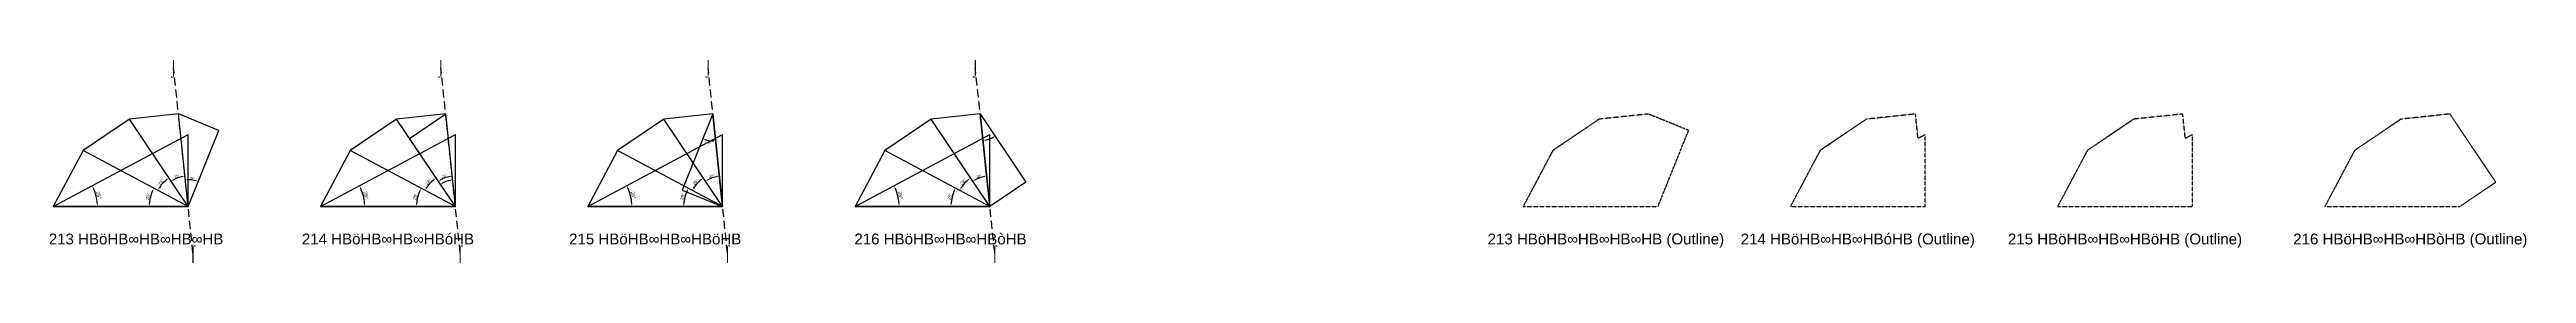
# Model space of a CAD drawing. Header units: millimetres. Extents: x 123348 to 671342, y -3335564 to 24518.
# Drawn here: x 189949 to 465504, y -2160002 to -2137489 of the extents above; entities that cross this region are included whole.
import ezdxf
from ezdxf.enums import TextEntityAlignment as Align

# ---------------------------------------------------------------- set-up
doc = ezdxf.new("R2010")
doc.units = ezdxf.units.MM
doc.header["$PDMODE"] = 35
doc.linetypes.add('DASHED', pattern=[19.05, 12.7, -6.35])
for name, color, linetype in [('BASE', 170, 'Continuous'), ('HYPOTENUSE', 20, 'Continuous'), ('PERPENDICULAR', 90, 'Continuous')]:
    doc.layers.add(name, color=color, linetype=linetype)
doc.styles.add('Arial', font='arial.ttf')
doc.dimstyles.new('ISO-25', dxfattribs={"dimtxt": 250, "dimasz": 100, "dimexe": 1.25, "dimexo": 0.625, "dimgap": 100, "dimtad": 1, "dimdec": 0, "dimtxsty": 'Arial', "dimcen": 2.5, "dimadec": 0, "dimazin": 0, "dimtfac": 1, "dimtdec": 0, "dimtmove": 0, "dimatfit": 3, "dimfxl": 1, "dimarcsym": 0})

# ---------------------------------------------------------------- blocks, each defined once
blk = doc.blocks.new('*D2')
at = {"color": 0, "lineweight": -2, "ltscale": 100, "transparency": 16777216}
blk.add_arc((0, 0), 4906, 4.08845, 23.91155, dxfattribs=at)
at = {"color": 0, "ltscale": 100, "transparency": 16777216}
for points in [[(4432, 1963), (4537, 2014), (4332, 2303)], [(4952, 352), (4835, 348), (4906, 0)]]:
    blk.add_solid(points, dxfattribs=at)
at = {"layer": 'Defpoints', "color": 0, "ltscale": 100, "transparency": 16777216}
for p in [(15000, 7976), (0, 0), (0, 0), (4841, 796), (15000, 0)]:
    blk.add_point(p, dxfattribs=at)
at = {"color": 0, "ltscale": 100, "transparency": 16777216, "insert": (5055, 1260), "char_height": 400, "attachment_point": 5, "rotation": 284, "style": 'Arial'}
blk.add_mtext('28°', dxfattribs=at)
blk = doc.blocks.new('GTN')
at = {"layer": 'BASE'}
blk.add_line((0, 0), (15000, 0), dxfattribs=at)
at = {"layer": 'HYPOTENUSE'}
blk.add_line((0, 0), (15000, 7975.6), dxfattribs=at)
at = {"layer": 'PERPENDICULAR'}
blk.add_line((15000, 0), (15000, 7975.6), dxfattribs=at)
at = {"color": 4, "ltscale": 100}
dim = blk.add_angular_dim_2l(base=(4841, 795.6), line1=((0, 0), (15000, 0)), line2=((0, 0), (15000, 7975.6)), dimstyle='ISO-25', override={"dimtxt": 400, "dimasz": 350, "dimgap": 100}, dxfattribs=at)
dim.commit()
dim.dimension.update_dxf_attribs({"geometry": '*D2', "text_midpoint": (5055.4, 1260.5)})

msp = doc.modelspace()

# ---------------------------------------------------------------- linework, layer by layer
at = {"linetype": 'DASHED', "ltscale": 70}
for p, q in [((205907, -2158879), (203749, -2138342)), ((235637, -2158879), (233479, -2138342)), ((265367, -2158879), (263209, -2138342)), ((295097, -2158879), (292939, -2138342))]:
    msp.add_line(p, q, dxfattribs=at)
at = {"linetype": 'DASHED'}
for points in [[(367803, -2143477), (362343, -2144050), (357188, -2147527), (353882, -2153745), (368882, -2153745), (372298, -2145292)], [(398612, -2153745), (398612, -2145770), (397819, -2146192), (397533, -2143477), (392073, -2144050), (386918, -2147527), (383612, -2153745)], [(427263, -2143477), (421803, -2144050), (416648, -2147527), (413342, -2153745), (428342, -2153745), (428342, -2145770), (427548, -2146192)], [(462091, -2151035), (456993, -2143477), (451533, -2144050), (446378, -2147527), (443072, -2153745), (458072, -2153745)]]:
    msp.add_lwpolyline(points, close=True, dxfattribs=at)

# ---------------------------------------------------------------- block references
at = {"linetype": 'DASHED', "ltscale": 100}
for p, xscale, yscale, zscale, rotation in [((205368, -2153745), 0.68834281046111, 0.68834281046111, 0.68834281046111, 95.99999999999986), ((205368, -2153745), 0.6077706275583901, 0.6077706275583901, 0.6077706275583901, 67.99999999999977), ((235098, -2153745), 0.68834281046111, 0.68834281046111, 0.68834281046111, 95.99999999999986), ((235098, -2153745), -0.6077706275583902, 0.6077706275583901, 0.6077706275583901, 303.9999999999998), ((264828, -2153745), 0.68834281046111, 0.68834281046111, 0.68834281046111, 95.99999999999986), ((263748, -2143477), 0.6077706275583901, 0.6077706275583901, 0.6077706275583901, 247.9999999999998), ((294558, -2153745), 0.68834281046111, 0.68834281046111, 0.68834281046111, 95.99999999999986), ((293478, -2143477), -0.6077706275583902, 0.6077706275583901, 0.6077706275583901, 123.9999999999998), ((205368, -2153745), 0.7795964517353771, 0.7795964517353771, 0.7795964517353771, 123.9999999999998), ((235098, -2153745), 0.7795964517353771, 0.7795964517353771, 0.7795964517353771, 123.9999999999998), ((264828, -2153745), 0.7795964517353771, 0.7795964517353771, 0.7795964517353771, 123.9999999999998), ((294558, -2153745), 0.7795964517353771, 0.7795964517353771, 0.7795964517353771, 123.9999999999998), ((205368, -2153745), 0.882947592858929, 0.882947592858929, 0.882947592858929, 151.9999999999999), ((235098, -2153745), 0.882947592858929, 0.882947592858929, 0.882947592858929, 151.9999999999999), ((264828, -2153745), 0.882947592858929, 0.882947592858929, 0.882947592858929, 151.9999999999999), ((294558, -2153745), 0.882947592858929, 0.882947592858929, 0.882947592858929, 151.9999999999999)]:
    msp.add_blockref('GTN', p, dxfattribs=dict(at, xscale=xscale, yscale=yscale, zscale=zscale, rotation=rotation))
at = {"linetype": 'DASHED'}
for p in [(190368, -2153745), (220098, -2153745), (249828, -2153745), (279558, -2153745)]:
    msp.add_blockref('GTN', p, dxfattribs=at)

# ---------------------------------------------------------------- texts
at = {"linetype": 'DASHED', "ltscale": 100, "style": 'Arial'}
for s, p in [('⌡', (203749, -2138342)), ('⌡', (233479, -2138342)), ('⌡', (263209, -2138342)), ('⌡', (292939, -2138342)), ('213 HBöHB∞HB∞HB∞HB', (199575, -2157339)), ('214 HBöHB∞HB∞HBóHB', (227598, -2157339)), ('215 HBöHB∞HB∞HBöHB', (257328, -2157339)), ('216 HBöHB∞HB∞HBòHB', (289067, -2157339)), ('213 HBöHB∞HB∞HB∞HB (Outline)', (363090, -2157339)), ('214 HBöHB∞HB∞HBóHB (Outline)', (391112, -2157339)), ('215 HBöHB∞HB∞HBöHB (Outline)', (420842, -2157339)), ('216 HBöHB∞HB∞HBòHB (Outline)', (452582, -2157339)), ('⌠', (205907, -2158879)), ('⌠', (235637, -2158879)), ('⌠', (265367, -2158879)), ('⌠', (295097, -2158879))]:
    msp.add_text(s, height=1200, dxfattribs=at).set_placement(p, align=Align.MIDDLE_CENTER)

doc.saveas('drawing.dxf')
